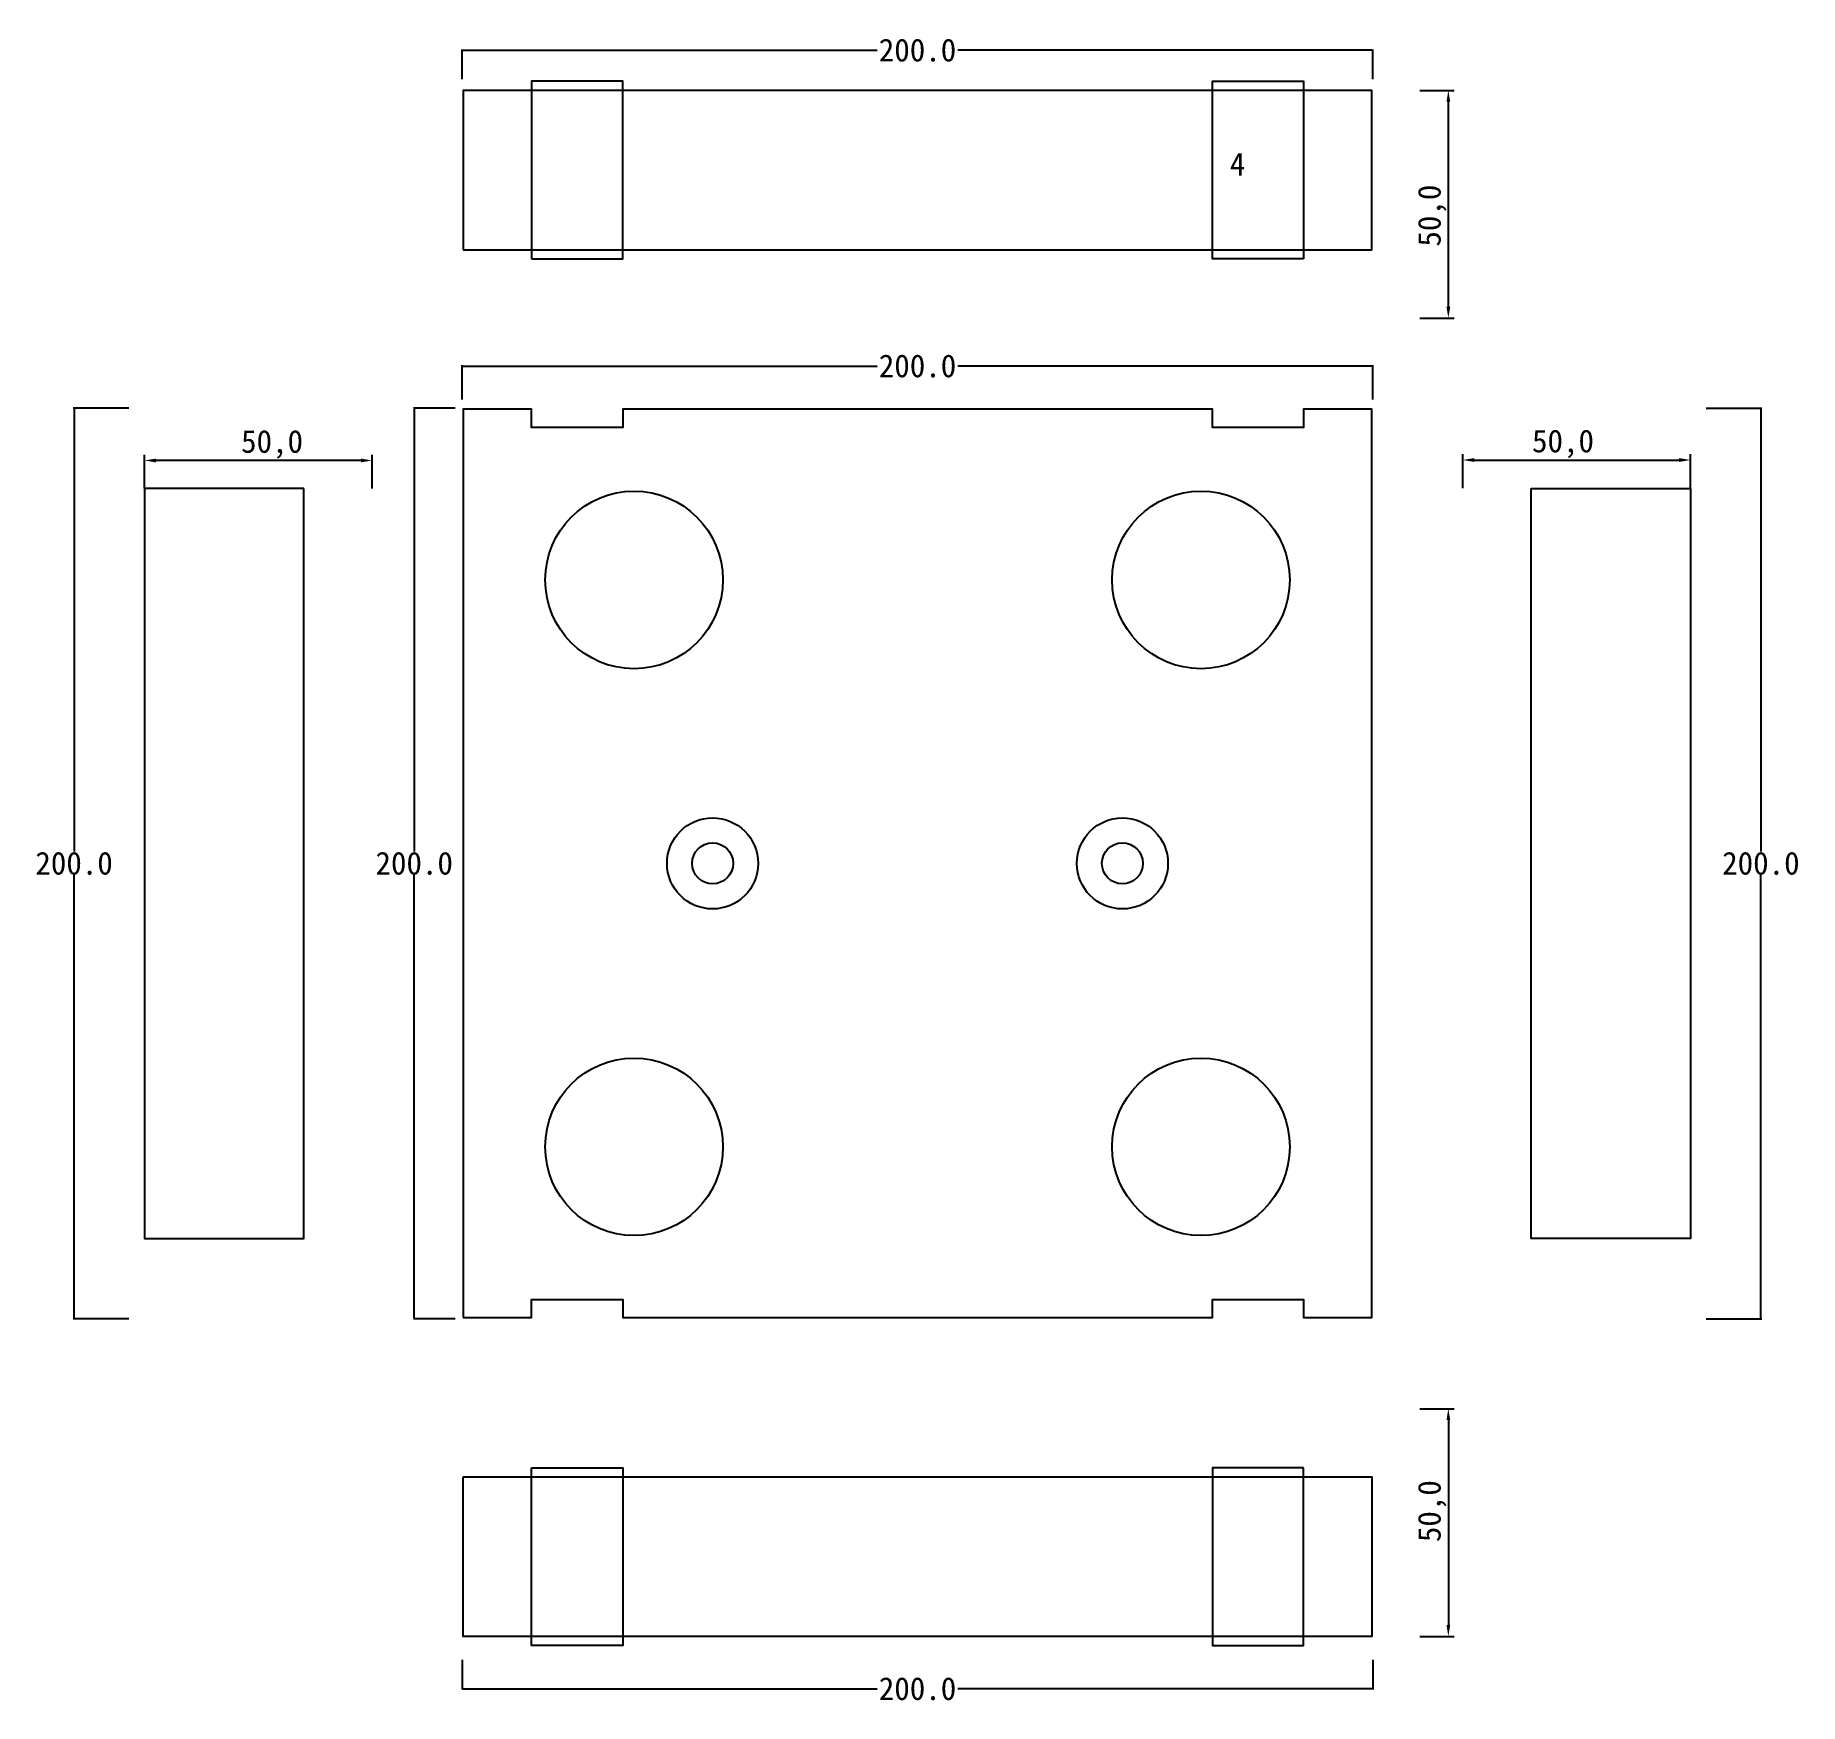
# Model space of a CAD drawing. Header units: millimetres. Extents: x 458 to 2451, y 224 to 871.
# Drawn here: x 457.7 to 845.1, y 247.8 to 614.2 of the extents above; entities that cross this region are included whole.
import ezdxf

# ---------------------------------------------------------------- set-up
doc = ezdxf.new("R2010")
doc.units = ezdxf.units.MM
for name, color, linetype in [('TEXT', 3, 'Continuous'), ('볼트 구멍', 7, 'Continuous'), ('치구', 7, 'Continuous'), ('치수', 7, 'Continuous')]:
    doc.layers.add(name, color=color, linetype=linetype)
doc.dimstyles.new('ISO-25', dxfattribs={"dimtxt": 2.5, "dimasz": 2.5, "dimexe": 1.25, "dimexo": 0.625, "dimtad": 1, "dimtxsty": 'Standard', "dimcen": 2.5, "dimadec": 0, "dimazin": 0, "dimtfac": 1, "dimtmove": 0, "dimatfit": 3, "dimfxl": 0, "dimarcsym": 0})
doc.dimstyles.get("Standard").update_dxf_attribs({"dimtxt": 7, "dimasz": 0.18, "dimexe": 0.18, "dimexo": 0.0625, "dimgap": 0.09, "dimtad": 0, "dimtih": 1, "dimtoh": 1, "dimdec": 1, "dimzin": 0, "dimdsep": 46, "dimtxsty": 'Standard', "dimcen": 0.09, "dimadec": 0, "dimazin": 0, "dimtfac": 1, "dimtdec": 1, "dimtofl": 0, "dimtmove": 0, "dimatfit": 3, "dimfxl": 0, "dimtolj": 1, "dimtzin": 0, "dimarcsym": 0})

msp = doc.modelspace()

# ---------------------------------------------------------------- texts
at = {"layer": 'TEXT', "color": 1}
msp.add_text('4', height=5, dxfattribs=at).set_placement((719.97, 583.35))

# ---------------------------------------------------------------- blocks, each defined once
blk = doc.blocks.new('*D27')
at = {"layer": 'Defpoints', "color": 0, "linetype": 'Continuous'}
for p in [(549.95, 532.3), (540.88, 332.3), (549.95, 332.3)]:
    blk.add_point(p, dxfattribs=at)
at = {"layer": '치수', "color": 0, "linetype": 'Continuous', "lineweight": -2}
for p, q in [((549.88, 532.3), (540.7, 532.3)), ((540.88, 532.12), (540.88, 434.89)), ((540.88, 332.48), (540.88, 429.71)), ((549.88, 332.3), (540.7, 332.3))]:
    blk.add_line(p, q, dxfattribs=at)
at = {"layer": '치수', "color": 0, "linetype": 'Continuous'}
for points in [[(540.85, 532.12), (540.91, 532.12), (540.88, 532.3)], [(540.85, 332.48), (540.91, 332.48), (540.88, 332.3)]]:
    blk.add_solid(points, dxfattribs=at)
at = {"layer": '치수', "color": 0, "linetype": 'Continuous', "insert": (540.88, 432.3), "char_height": 5, "attachment_point": 5}
blk.add_mtext('\\A1;200.0', dxfattribs=at)
blk = doc.blocks.new('*D28')
at = {"layer": 'Defpoints', "color": 0, "linetype": 'Continuous'}
for p in [(824.55, 532.3), (824.55, 332.3), (836.62, 332.3)]:
    blk.add_point(p, dxfattribs=at)
at = {"layer": '치수', "color": 0, "linetype": 'Continuous', "lineweight": -2}
for p, q in [((824.62, 532.3), (836.8, 532.3)), ((836.62, 532.12), (836.62, 434.89)), ((836.62, 332.48), (836.62, 429.71)), ((824.62, 332.3), (836.8, 332.3))]:
    blk.add_line(p, q, dxfattribs=at)
at = {"layer": '치수', "color": 0, "linetype": 'Continuous'}
for points in [[(836.59, 532.12), (836.65, 532.12), (836.62, 532.3)], [(836.59, 332.48), (836.65, 332.48), (836.62, 332.3)]]:
    blk.add_solid(points, dxfattribs=at)
at = {"layer": '치수', "color": 0, "linetype": 'Continuous', "insert": (836.62, 432.3), "char_height": 5, "attachment_point": 5}
blk.add_mtext('\\A1;200.0', dxfattribs=at)
blk = doc.blocks.new('*D29')
at = {"layer": 'Defpoints', "color": 0, "linetype": 'Continuous'}
for p in [(478.26, 532.3), (466.19, 332.3), (478.26, 332.3)]:
    blk.add_point(p, dxfattribs=at)
at = {"layer": '치수', "color": 0, "linetype": 'Continuous', "lineweight": -2}
for p, q in [((478.19, 532.3), (466.01, 532.3)), ((466.19, 532.12), (466.19, 434.89)), ((466.19, 332.48), (466.19, 429.71)), ((478.19, 332.3), (466.01, 332.3))]:
    blk.add_line(p, q, dxfattribs=at)
at = {"layer": '치수', "color": 0, "linetype": 'Continuous'}
for points in [[(466.16, 532.12), (466.22, 532.12), (466.19, 532.3)], [(466.16, 332.48), (466.22, 332.48), (466.19, 332.3)]]:
    blk.add_solid(points, dxfattribs=at)
at = {"layer": '치수', "color": 0, "linetype": 'Continuous', "insert": (466.19, 432.3), "char_height": 5, "attachment_point": 5}
blk.add_mtext('\\A1;200.0', dxfattribs=at)
blk = doc.blocks.new('*D30')
at = {"layer": 'Defpoints', "color": 0}
for p in [(761.08, 312.55), (761.08, 262.55), (767.98, 262.55)]:
    blk.add_point(p, dxfattribs=at)
at = {"layer": '치수', "color": 0, "lineweight": -2}
for p, q in [((761.71, 312.55), (769.23, 312.55)), ((767.98, 310.05), (767.98, 265.05)), ((761.71, 262.55), (769.23, 262.55))]:
    blk.add_line(p, q, dxfattribs=at)
at = {"layer": '치수', "color": 0}
for points in [[(767.57, 310.05), (768.4, 310.05), (767.98, 312.55)], [(767.57, 265.05), (768.4, 265.05), (767.98, 262.55)]]:
    blk.add_solid(points, dxfattribs=at)
at = {"layer": '치수', "color": 0, "insert": (764.44, 290.05), "char_height": 5, "attachment_point": 5, "rotation": 90}
blk.add_mtext('50,0', dxfattribs=at)
blk = doc.blocks.new('*D31')
at = {"layer": 'Defpoints', "color": 0, "linetype": 'Continuous'}
for p in [(551.41, 257.44), (751.41, 257.44), (751.41, 251.04)]:
    blk.add_point(p, dxfattribs=at)
at = {"layer": '치수', "color": 0, "linetype": 'Continuous', "lineweight": -2}
for p, q in [((551.41, 257.37), (551.41, 250.86)), ((751.41, 257.37), (751.41, 250.86)), ((551.59, 251.04), (642.57, 251.04)), ((751.23, 251.04), (660.25, 251.04))]:
    blk.add_line(p, q, dxfattribs=at)
at = {"layer": '치수', "color": 0, "linetype": 'Continuous'}
for points in [[(551.59, 251.07), (551.59, 251.01), (551.41, 251.04)], [(751.23, 251.07), (751.23, 251.01), (751.41, 251.04)]]:
    blk.add_solid(points, dxfattribs=at)
at = {"layer": '치수', "color": 0, "linetype": 'Continuous', "insert": (651.41, 251.04), "char_height": 5, "attachment_point": 5}
blk.add_mtext('\\A1;200.0', dxfattribs=at)
blk = doc.blocks.new('*D32')
at = {"layer": 'Defpoints', "color": 0, "linetype": 'Continuous'}
for p in [(751.41, 610.87), (551.41, 604.47), (751.41, 604.47)]:
    blk.add_point(p, dxfattribs=at)
at = {"layer": '치수', "color": 0, "linetype": 'Continuous', "lineweight": -2}
for p, q in [((551.41, 604.54), (551.41, 611.05)), ((551.59, 610.87), (642.57, 610.87)), ((751.23, 610.87), (660.25, 610.87)), ((751.41, 604.54), (751.41, 611.05))]:
    blk.add_line(p, q, dxfattribs=at)
at = {"layer": '치수', "color": 0, "linetype": 'Continuous'}
for points in [[(551.59, 610.9), (551.59, 610.84), (551.41, 610.87)], [(751.23, 610.9), (751.23, 610.84), (751.41, 610.87)]]:
    blk.add_solid(points, dxfattribs=at)
at = {"layer": '치수', "color": 0, "linetype": 'Continuous', "insert": (651.41, 610.87), "char_height": 5, "attachment_point": 5}
blk.add_mtext('\\A1;200.0', dxfattribs=at)
blk = doc.blocks.new('*D33')
at = {"layer": 'Defpoints', "color": 0, "linetype": 'Continuous'}
for p in [(751.41, 541.52), (551.41, 534.12), (751.41, 534.12)]:
    blk.add_point(p, dxfattribs=at)
at = {"layer": '치수', "color": 0, "linetype": 'Continuous', "lineweight": -2}
for p, q in [((551.41, 534.19), (551.41, 541.7)), ((551.59, 541.52), (642.57, 541.52)), ((751.23, 541.52), (660.25, 541.52)), ((751.41, 534.19), (751.41, 541.7))]:
    blk.add_line(p, q, dxfattribs=at)
at = {"layer": '치수', "color": 0, "linetype": 'Continuous'}
for points in [[(551.59, 541.55), (551.59, 541.49), (551.41, 541.52)], [(751.23, 541.55), (751.23, 541.49), (751.41, 541.52)]]:
    blk.add_solid(points, dxfattribs=at)
at = {"layer": '치수', "color": 0, "linetype": 'Continuous', "insert": (651.41, 541.52), "char_height": 5, "attachment_point": 5}
blk.add_mtext('\\A1;200.0', dxfattribs=at)
blk = doc.blocks.new('*D34')
at = {"layer": 'Defpoints', "color": 0}
for p in [(821.16, 520.88), (771.16, 514.1), (821.16, 514.1)]:
    blk.add_point(p, dxfattribs=at)
at = {"layer": '치수', "color": 0, "lineweight": -2}
for p, q in [((771.16, 514.72), (771.16, 522.13)), ((773.66, 520.88), (818.66, 520.88)), ((821.16, 514.72), (821.16, 522.13))]:
    blk.add_line(p, q, dxfattribs=at)
at = {"layer": '치수', "color": 0}
for points in [[(773.66, 521.29), (773.66, 520.46), (771.16, 520.88)], [(818.66, 521.29), (818.66, 520.46), (821.16, 520.88)]]:
    blk.add_solid(points, dxfattribs=at)
at = {"layer": '치수', "color": 0, "insert": (793.16, 524.42), "char_height": 5, "attachment_point": 5}
blk.add_mtext('50,0', dxfattribs=at)
blk = doc.blocks.new('*D35')
at = {"layer": 'Defpoints', "color": 0}
for p in [(761.08, 602.05), (767.98, 602.05), (761.08, 552.05)]:
    blk.add_point(p, dxfattribs=at)
at = {"layer": '치수', "color": 0, "lineweight": -2}
for p, q in [((761.71, 602.05), (769.23, 602.05)), ((767.98, 554.55), (767.98, 599.55)), ((761.71, 552.05), (769.23, 552.05))]:
    blk.add_line(p, q, dxfattribs=at)
at = {"layer": '치수', "color": 0}
for points in [[(767.57, 599.55), (768.4, 599.55), (767.98, 602.05)], [(767.57, 554.55), (768.4, 554.55), (767.98, 552.05)]]:
    blk.add_solid(points, dxfattribs=at)
at = {"layer": '치수', "color": 0, "insert": (764.44, 574.55), "char_height": 5, "attachment_point": 5, "rotation": 90}
blk.add_mtext('50,0', dxfattribs=at)
blk = doc.blocks.new('*D36')
at = {"layer": 'Defpoints', "color": 0}
for p in [(481.66, 520.78), (481.66, 514.1), (531.66, 514)]:
    blk.add_point(p, dxfattribs=at)
at = {"layer": '치수', "color": 0, "lineweight": -2}
for p, q in [((481.66, 514.72), (481.66, 522.03)), ((529.16, 520.78), (484.16, 520.78)), ((531.66, 514.62), (531.66, 522.03))]:
    blk.add_line(p, q, dxfattribs=at)
at = {"layer": '치수', "color": 0}
for points in [[(484.16, 521.19), (484.16, 520.36), (481.66, 520.78)], [(529.16, 521.19), (529.16, 520.36), (531.66, 520.78)]]:
    blk.add_solid(points, dxfattribs=at)
at = {"layer": '치수', "color": 0, "insert": (509.66, 524.32), "char_height": 5, "attachment_point": 5}
blk.add_mtext('50,0', dxfattribs=at)

# ---------------------------------------------------------------- dimensions: what is measured, and where the dimension line sits
at = {"layer": '치수', "color": 4, "linetype": 'Continuous'}
for base, p1, p2, picture, middle in [((751.41, 610.87), (551.41, 604.47), (751.41, 604.47), '*D32', (651.41, 610.87)), ((751.41, 251.04), (551.41, 257.44), (751.41, 257.44), '*D31', (651.41, 251.04))]:
    dim = msp.add_linear_dim(base=base, p1=p1, p2=p2, dimstyle='Standard', override={"dimtxt": 5}, dxfattribs=at)
    dim.commit()
    dim.dimension.update_dxf_attribs({"geometry": picture, "text_midpoint": middle, "dimtype": 160})
at = {"layer": '치수', "color": 4}
for base, p1, p2, angle, picture, middle in [((767.98, 602.05), (761.08, 552.05), (761.08, 602.05), 90, '*D35', (767.98, 574.55)), ((481.66, 520.78), (531.66, 514), (481.66, 514.1), 180, '*D36', (509.66, 520.78)), ((767.98, 262.55), (761.08, 312.55), (761.08, 262.55), 270, '*D30', (767.98, 290.05))]:
    dim = msp.add_linear_dim(base=base, p1=p1, p2=p2, angle=angle, dimstyle='ISO-25', override={"dimtxt": 5, "dimdec": 1, "dimzin": 0, "dimtdec": 1}, dxfattribs=at)
    dim.commit()
    dim.dimension.update_dxf_attribs({"geometry": picture, "text_midpoint": middle, "dimtype": 160})
at = {"layer": '치수', "color": 4, "linetype": 'Continuous'}
dim = msp.add_linear_dim(base=(751.41, 541.52), p1=(551.41, 534.12), p2=(751.41, 534.12), dimstyle='Standard', override={"dimtxt": 5}, dxfattribs=at)
dim.commit()
dim.dimension.update_dxf_attribs({"geometry": '*D33', "text_midpoint": (651.41, 541.52)})
for base, p1, p2, picture, middle in [((466.19, 332.3), (478.26, 532.3), (478.26, 332.3), '*D29', (466.19, 432.3)), ((540.88, 332.3), (549.95, 532.3), (549.95, 332.3), '*D27', (540.88, 432.3)), ((836.62, 332.3), (824.55, 532.3), (824.55, 332.3), '*D28', (836.62, 432.3))]:
    dim = msp.add_linear_dim(base=base, p1=p1, p2=p2, angle=90, dimstyle='Standard', override={"dimtxt": 5}, dxfattribs=at)
    dim.commit()
    dim.dimension.update_dxf_attribs({"geometry": picture, "text_midpoint": middle})
at = {"layer": '치수', "color": 4}
dim = msp.add_linear_dim(base=(821.16, 520.88), p1=(771.16, 514.1), p2=(821.16, 514.1), dimstyle='ISO-25', override={"dimtxt": 5, "dimdec": 1, "dimzin": 0, "dimtdec": 1}, dxfattribs=at)
dim.commit()
dim.dimension.update_dxf_attribs({"geometry": '*D34', "text_midpoint": (793.16, 520.88), "dimtype": 160})

# ---------------------------------------------------------------- linework, layer by layer
at = {"layer": '볼트 구멍', "color": 2}
for centre in [(606.41, 432.3), (696.41, 432.3)]:
    msp.add_circle(centre, 10, dxfattribs=at)
at = {"layer": '볼트 구멍', "color": 3}
for centre in [(606.41, 432.3), (696.41, 432.3)]:
    msp.add_circle(centre, 4.5, dxfattribs=at)
at = {"layer": '치구'}
for points in [[(551.66, 567.05), (751.16, 567.05), (751.16, 602.05), (551.66, 602.05)], [(551.66, 332.55), (566.66, 332.55), (566.66, 336.55), (586.66, 336.55), (586.66, 332.55), (716.16, 332.55), (716.16, 336.55), (736.16, 336.55), (736.16, 332.55), (751.16, 332.55), (751.16, 532.05), (736.16, 532.05), (736.16, 528.05), (716.16, 528.05), (716.16, 532.05), (586.66, 532.05), (586.66, 528.05), (566.66, 528.05), (566.66, 532.05), (551.66, 532.05)], [(516.66, 514.65), (481.66, 514.65), (481.66, 349.95), (516.66, 349.95)], [(786.16, 514.65), (821.16, 514.65), (821.16, 349.95), (786.16, 349.95)], [(551.66, 297.55), (751.16, 297.55), (751.16, 262.55), (551.66, 262.55)]]:
    msp.add_lwpolyline(points, close=True, dxfattribs=at)
at = {"layer": '치구', "color": 1}
for points in [[(566.66, 565.05), (586.66, 565.05), (586.66, 604.05), (566.66, 604.05)], [(736.16, 565.05), (716.16, 565.05), (716.16, 604.05), (736.16, 604.05)], [(566.66, 299.55), (586.66, 299.55), (586.66, 260.55), (566.66, 260.55)], [(736.16, 299.55), (716.16, 299.55), (716.16, 260.55), (736.16, 260.55)]]:
    msp.add_lwpolyline(points, close=True, dxfattribs=at)
at = {"layer": '치구'}
for centre in [(589.16, 494.55), (713.66, 494.55), (589.16, 370.05), (713.66, 370.05)]:
    msp.add_circle(centre, 19.5, dxfattribs=at)

msp.set_redraw_order([(e.dxf.handle, doc.entitydb.next_handle()) for e in msp.query("TEXT MTEXT ATTDEF DIMENSION ARC_DIMENSION")])  # texts and dimensions are drawn at this point

doc.saveas('drawing.dxf')
